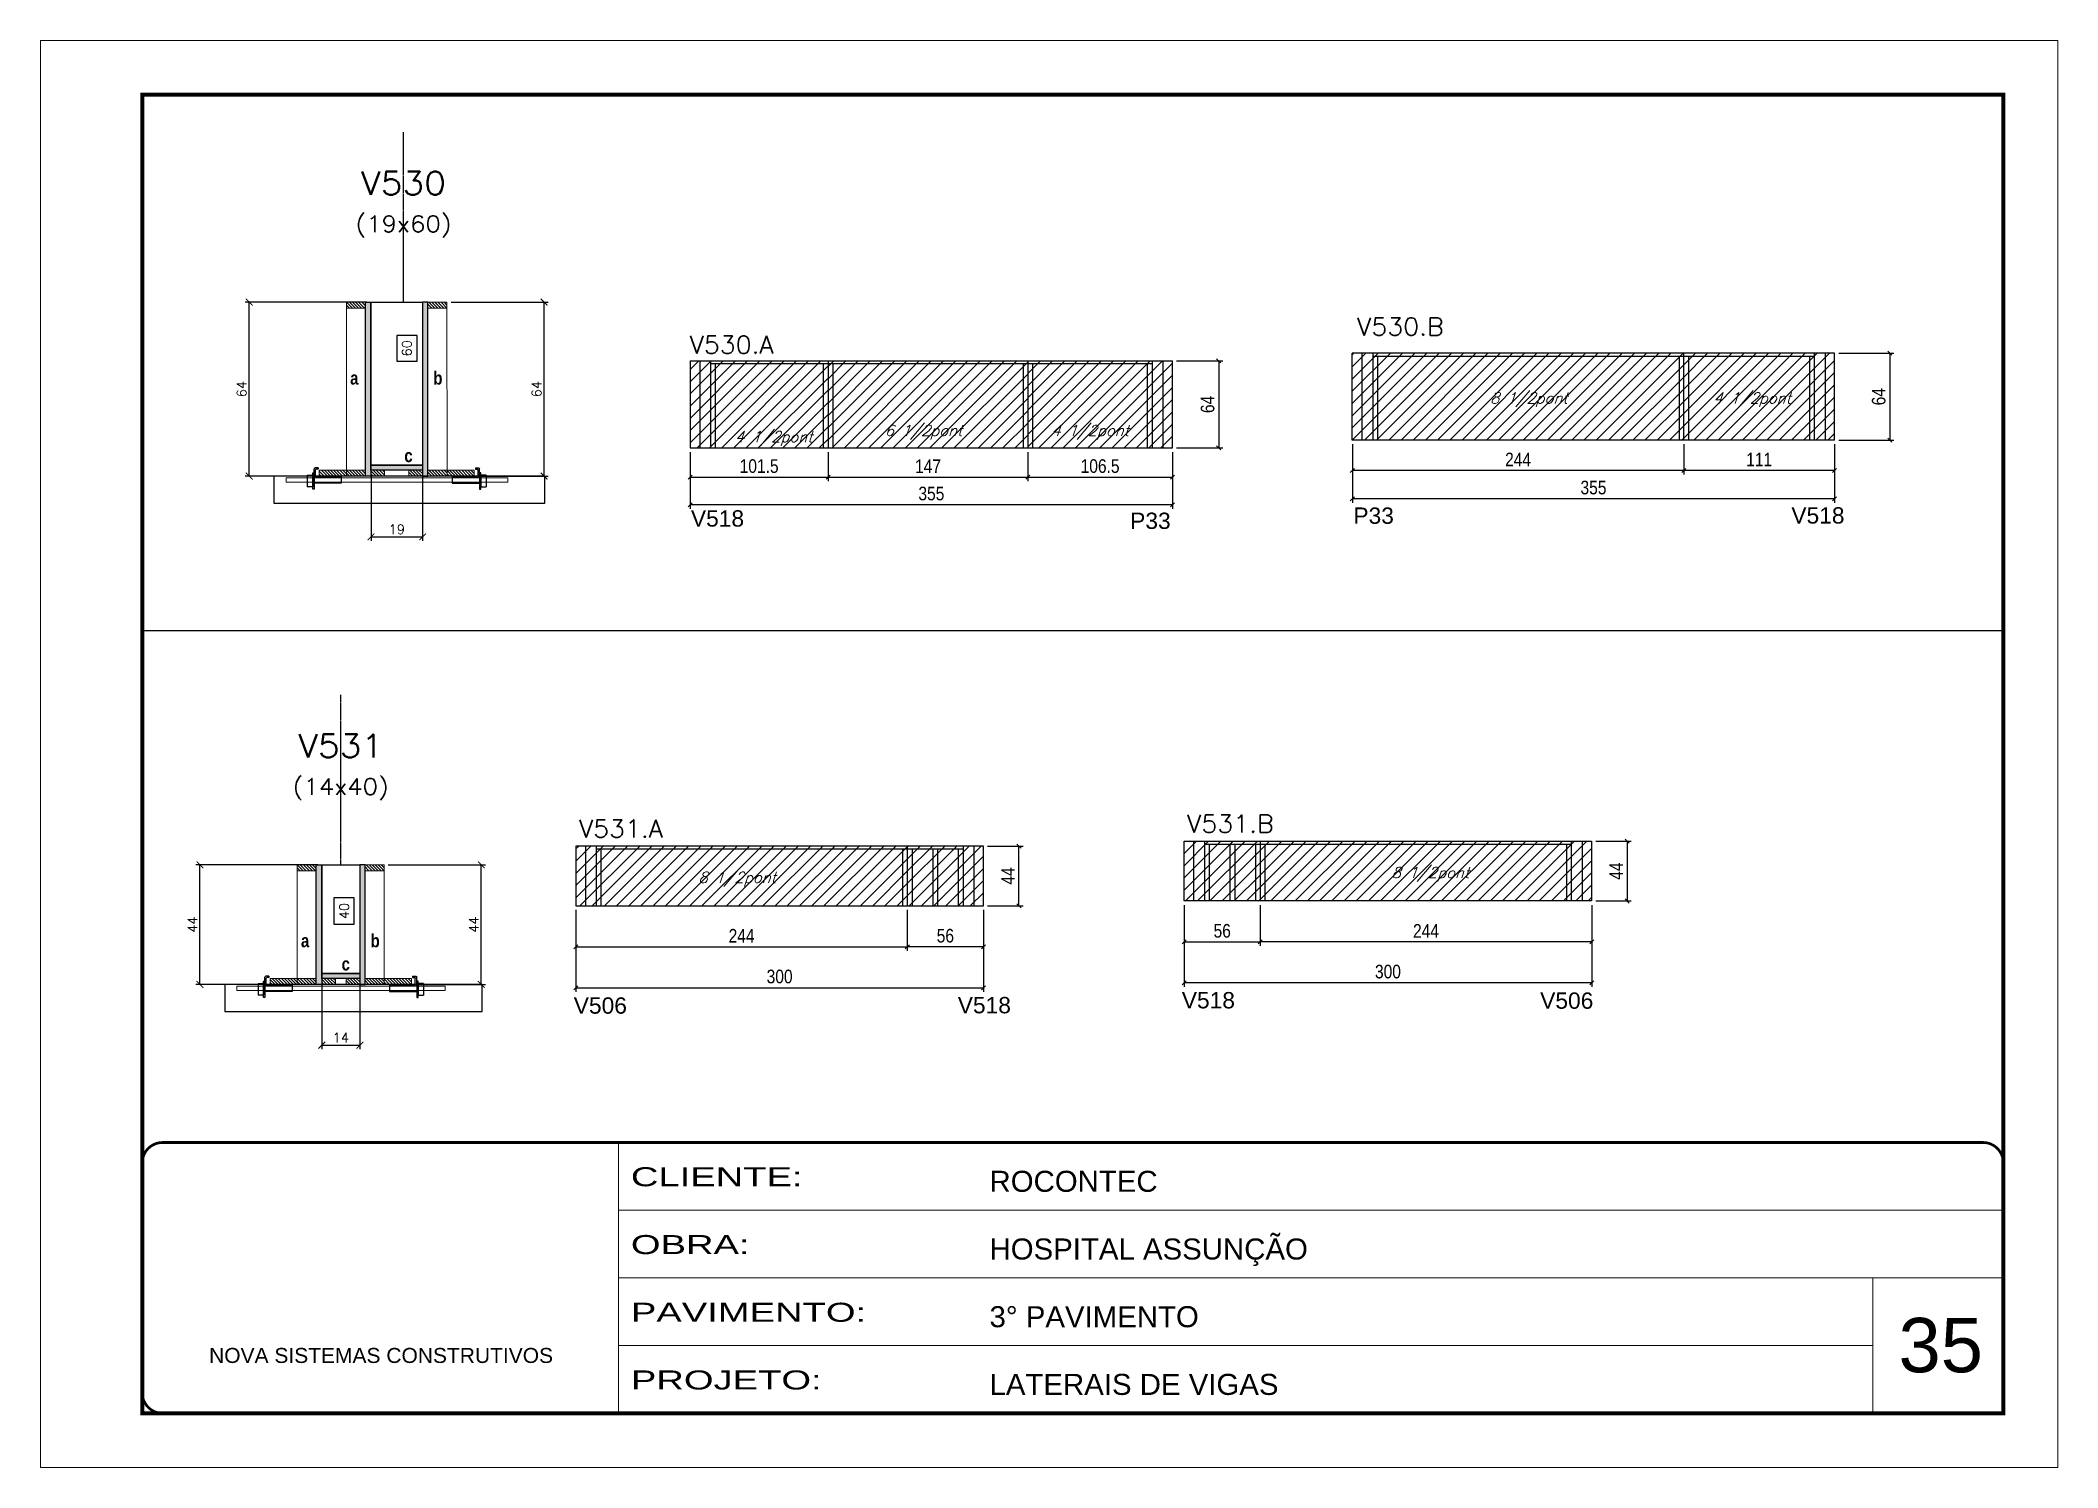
# Model space of a CAD drawing. Extents: x -21493 to -15213, y -12134 to 11887.
# Drawn here: x -18323 to -16838, y 1649 to 2699 of the extents above; entities that cross this region are included whole.
import ezdxf
from ezdxf.enums import TextEntityAlignment as Align

# ---------------------------------------------------------------- set-up
doc = ezdxf.new("R2010")
doc.units = 0
for name, pattern in [('CONTINUO', [0]), ('DASHED', [0.75, 0.5, -0.25]), ('HIDDEN', [0.375, 0.25, -0.125])]:
    doc.linetypes.add(name, pattern=pattern)
for name, color, linetype in [('5', 5, 'Continuous'), ('barrote', 251, 'Continuous'), ('COTA', 241, 'Continuous'), ('Cota Seção (2x)', 4, 'Continuous'), ('detalhes', 4, 'Continuous'), ('Painéis', 200, 'Continuous'), ('presilha', 1, 'Continuous'), ('Reaproveitamento', 251, 'Continuous'), ('SARR_2.2x7', 40, 'Continuous'), ('SARR_3.5x7', 81, 'Continuous'), ('texto', 7, 'Continuous'), ('Texto de Titulo', 7, 'Continuous'), ('Texto Qtd Sarr', 242, 'Continuous')]:
    doc.layers.add(name, color=color, linetype=linetype)
for name, color, linetype, lineweight in [('CARIMBO', 255, 'Continuous', 9), ('CONCRETO', 251, 'Continuous', 25), ('Folhas', 255, 'Continuous', 9), ('Hachura', 251, 'Continuous', 9), ('Madeira', 126, 'Continuous', 18), ('SARRAFO DE PRESSAO', 251, 'DASHED', 9), ('SCO-___-LAJ', 2, 'Continuous', 0), ('Texto Seção', 7, 'Continuous', 15)]:
    doc.layers.add(name, color=color, linetype=linetype, lineweight=lineweight)
doc.styles.add('ARIAL', font='arial.ttf')
doc.styles.add('COTA TECNICA', font='techl___.ttf', dxfattribs={"height": 10})
doc.styles.add('REGUA-120', font='ROMANS.shx', dxfattribs={"height": 15})
doc.styles.add('Romans', font='romans.shx')
doc.styles.get("Standard").update_dxf_attribs({"font": 'arial.ttf'})
doc.styles.add('TECNICA', font='techb___.ttf', dxfattribs={"height": 10})
doc.styles.add('Tecnologia', font='')
doc.styles.get('Tecnologia').set_extended_font_data('Forgotten Futurist')
doc.dimstyles.new('Cota Seção (2x)', dxfattribs={"dimtxt": 7, "dimasz": 5, "dimexe": 3, "dimexo": 3, "dimgap": 2, "dimtad": 3, "dimdec": 1, "dimlfac": 0.5, "dimzin": 12, "dimdsep": 46, "dimtxsty": 'Romans', "dimblk": 'ARCHTICK', "dimcen": 0, "dimclrd": 4, "dimclre": 4, "dimclrt": 1, "dimadec": 1, "dimazin": 3, "dimtfac": 1, "dimtdec": 1, "dimtmove": 0, "dimatfit": 3, "dimldrblk": 'OBLIQUE', "dimfxl": 1, "dimtolj": 1, "dimtzin": 12, "dimarcsym": 0})
doc.dimstyles.new('Cota Seção interna', dxfattribs={"dimtxt": 7, "dimasz": 6, "dimexe": 0.18, "dimexo": 2, "dimgap": -4, "dimtad": 3, "dimdec": 1, "dimlfac": 0.5, "dimzin": 12, "dimdsep": 46, "dimtxsty": 'Romans', "dimblk": 'ARCHTICK', "dimcen": 0.09, "dimse1": 1, "dimse2": 1, "dimsd1": 1, "dimsd2": 1, "dimclrd": 180, "dimclre": 5, "dimclrt": 1, "dimadec": 0, "dimazin": 3, "dimtfac": 1, "dimtdec": 1, "dimtofl": 0, "dimtmove": 0, "dimatfit": 3, "dimldrblk": 'ARCHTICK', "dimfxl": 1, "dimtolj": 1, "dimtzin": 0, "dimarcsym": 0})
doc.dimstyles.new('PAINEL', dxfattribs={"dimtxt": 10, "dimasz": 3, "dimexe": 3, "dimexo": 3, "dimgap": 3, "dimtad": 1, "dimdec": 1, "dimzin": 12, "dimdsep": 46, "dimtxsty": 'COTA TECNICA', "dimblk1": 'OBLIQUE', "dimblk2": 'OBLIQUE', "dimsah": 1, "dimcen": 0.9, "dimclrd": 4, "dimclre": 4, "dimclrt": 240, "dimadec": 1, "dimazin": 3, "dimtfac": 1, "dimtdec": 1, "dimtmove": 0, "dimatfit": 3, "dimfxl": 1, "dimtolj": 1, "dimtzin": 12, "dimarcsym": 0})
pattern_1 = [(315, (4830.3742, -6225.4944), (1.12253202, 1.12253202), [])]
pattern_2 = [(315, (4840.3742, -6225.4944), (1.12253202, 1.12253202), [])]
pattern_3 = [(45, (-160743.824, -28538.4914), (-4.49012806, 4.49012806), [])]
pattern_4 = [(45, (-160296.07, -28335.264), (-4.49012806, 4.49012806), [])]
pattern_5 = [(315, (4876.5747, -5851.544), (1.12253202, 1.12253202), [])]
pattern_6 = [(315, (4876.5747, -5925.144), (1.12253202, 1.12253202), [])]
pattern_7 = [(45, (-159465.4286, -27934.986), (-4.49012806, 4.49012806), [])]
pattern_8 = [(45, (-158367.8276, -28139.001), (-4.49012806, 4.49012806), [])]

msp = doc.modelspace()

# ---------------------------------------------------------------- texts
at = {"layer": '5', "linetype": 'Continuous'}
for s, rotation, p in [('V518', 0.00004, (-17844.51, 2340.92)), ('P33', 0.00004, (-17521.16, 2339.21)), ('P33', 359.99996, (-17356.84, 2342.98)), ('V518', 359.99996, (-17034.44, 2343.15)), ('V506', 0.00004, (-17930.75, 1982.58)), ('V518', 0.00004, (-17648.07, 1982.87)), ('V518', 359.99996, (-17483.15, 1986.5)), ('V506', 359.99996, (-17219.34, 1986.21))]:
    msp.add_text(s, height=12, rotation=rotation, dxfattribs=at).set_placement(p)
at = {"layer": 'CARIMBO', "style": 'ARIAL'}
msp.add_text('35', height=40, dxfattribs=at).set_placement((-16955.55, 1718.78))
at = {"layer": 'detalhes', "style": 'TECNICA'}
for s, p in [('a', (-18095.35, 2445.44)), ('b', (-18034.11, 2445.42)), ('c', (-18055.45, 2388.34)), ('a', (-18131.55, 2031.49)), ('b', (-18080.31, 2031.47)), ('c', (-18101.65, 2014.39))]:
    msp.add_text(s, height=9.6, dxfattribs=at).set_placement(p)
at = {"layer": 'texto', "color": 2, "char_height": 8, "attachment_point": 5, "style": 'Romans'}
for s, insert in [('{\\Q19;\\C256;8 1/2pont}', (-17227.66, 2434.25)), ('{\\Q19;\\C256;4 1/2pont}', (-17063.27, 2434.25)), ('{\\Q19;\\C256;4 1/2pont}', (-17783.57, 2405.77)), ('{\\Q19;\\C256;6 1/2pont}', (-17673.3, 2410.33)), ('{\\Q19;\\C256;4 1/2pont}', (-17550.59, 2410.33)), ('{\\Q19;\\C256;8 1/2pont}', (-17810.49, 2081.5)), ('{\\Q19;\\C256;8 1/2pont}', (-17300.16, 2085.13))]:
    msp.add_mtext(s, dxfattribs=dict(at, insert=insert))
at = {"layer": 'Texto Seção', "style": 'REGUA-120', "width": 1.05}
for s, p in [('V530.A', (-17845.51, 2468.21)), ('V530.B', (-17354.07, 2481.53)), ('V531.A', (-17926.98, 2112.23)), ('V531.B', (-17479.23, 2115.86))]:
    msp.add_text(s, height=13, dxfattribs=at).set_placement(p)

# ---------------------------------------------------------------- blocks, each defined once
blk = doc.blocks.new('_Oblique')
at = {"color": 0, "linetype": 'ByBlock', "lineweight": -2}
blk.add_line((-0.5, -0.5), (0.5, 0.5), dxfattribs=at)
blk = doc.blocks.new('*D400')
at = {"layer": 'COTA', "color": 4, "linetype": 'ByBlock', "lineweight": -2, "transparency": 16777216}
for p, q in [((-17929.2, 2058.9), (-17929.2, 1998.7)), ((-17629.2, 2058.9), (-17629.2, 1998.7)), ((-17929.2, 2001.7), (-17629.2, 2001.7))]:
    blk.add_line(p, q, dxfattribs=at)
at = {"layer": 'Defpoints', "color": 0, "linetype": 'ByBlock', "transparency": 16777216}
for p in [(-17929.2, 2061.9), (-17629.2, 2061.9), (-17629.2, 2001.7)]:
    blk.add_point(p, dxfattribs=at)
at = {"layer": 'COTA', "color": 4, "linetype": 'ByBlock', "lineweight": -2, "transparency": 16777216, "xscale": 3, "yscale": 3, "zscale": 3, "rotation": 180}
blk.add_blockref('_Oblique', (-17929.2, 2001.7), dxfattribs=at)
at = {"layer": 'COTA', "color": 4, "linetype": 'ByBlock', "lineweight": -2, "transparency": 16777216, "xscale": 3, "yscale": 3, "zscale": 3}
blk.add_blockref('_Oblique', (-17629.2, 2001.7), dxfattribs=at)
at = {"layer": 'COTA', "color": 240, "linetype": 'ByBlock', "transparency": 16777216, "insert": (-17779.2, 2009.9), "char_height": 10, "attachment_point": 5, "style": 'COTA TECNICA'}
blk.add_mtext('\\A1;300', dxfattribs=at)
blk = doc.blocks.new('*D401')
at = {"layer": 'COTA', "color": 4, "linetype": 'ByBlock', "lineweight": -2, "transparency": 16777216}
for p, q in [((-17929.2, 2058.9), (-17929.2, 2028.8)), ((-17685.2, 2058.9), (-17685.2, 2028.8)), ((-17929.2, 2031.8), (-17685.2, 2031.8))]:
    blk.add_line(p, q, dxfattribs=at)
at = {"layer": 'Defpoints', "color": 0, "linetype": 'ByBlock', "transparency": 16777216}
for p in [(-17929.2, 2061.9), (-17685.2, 2061.9), (-17685.2, 2031.8)]:
    blk.add_point(p, dxfattribs=at)
at = {"layer": 'COTA', "color": 4, "linetype": 'ByBlock', "lineweight": -2, "transparency": 16777216, "xscale": 3, "yscale": 3, "zscale": 3, "rotation": 180}
blk.add_blockref('_Oblique', (-17929.2, 2031.8), dxfattribs=at)
at = {"layer": 'COTA', "color": 4, "linetype": 'ByBlock', "lineweight": -2, "transparency": 16777216, "xscale": 3, "yscale": 3, "zscale": 3}
blk.add_blockref('_Oblique', (-17685.2, 2031.8), dxfattribs=at)
at = {"layer": 'COTA', "color": 240, "linetype": 'ByBlock', "transparency": 16777216, "insert": (-17807.2, 2039.9), "char_height": 10, "attachment_point": 5, "style": 'COTA TECNICA'}
blk.add_mtext('\\A1;244', dxfattribs=at)
blk = doc.blocks.new('*D402')
at = {"layer": 'COTA', "color": 4, "linetype": 'ByBlock', "lineweight": -2, "transparency": 16777216}
for p, q in [((-17685.2, 2058.9), (-17685.2, 2028.8)), ((-17629.2, 2058.9), (-17629.2, 2028.8)), ((-17629.2, 2031.8), (-17685.2, 2031.8))]:
    blk.add_line(p, q, dxfattribs=at)
at = {"layer": 'Defpoints', "color": 0, "linetype": 'ByBlock', "transparency": 16777216}
for p in [(-17685.2, 2061.9), (-17629.2, 2061.9), (-17685.2, 2031.8)]:
    blk.add_point(p, dxfattribs=at)
at = {"layer": 'COTA', "color": 4, "linetype": 'ByBlock', "lineweight": -2, "transparency": 16777216, "xscale": 3, "yscale": 3, "zscale": 3, "rotation": 180}
blk.add_blockref('_Oblique', (-17685.2, 2031.8), dxfattribs=at)
at = {"layer": 'COTA', "color": 4, "linetype": 'ByBlock', "lineweight": -2, "transparency": 16777216, "xscale": 3, "yscale": 3, "zscale": 3}
blk.add_blockref('_Oblique', (-17629.2, 2031.8), dxfattribs=at)
at = {"layer": 'COTA', "color": 240, "linetype": 'ByBlock', "transparency": 16777216, "insert": (-17657.2, 2039.9), "char_height": 10, "attachment_point": 5, "style": 'COTA TECNICA'}
blk.add_mtext('\\A1;56', dxfattribs=at)
blk = doc.blocks.new('*D403')
at = {"layer": 'COTA', "color": 4, "linetype": 'ByBlock', "lineweight": -2, "transparency": 16777216}
for p, q in [((-17626.2, 2105.9), (-17600, 2105.9)), ((-17603, 2061.9), (-17603, 2105.9)), ((-17626.2, 2061.9), (-17600, 2061.9))]:
    blk.add_line(p, q, dxfattribs=at)
at = {"layer": 'Defpoints', "color": 0, "linetype": 'ByBlock', "transparency": 16777216}
for p in [(-17629.2, 2105.9), (-17603, 2105.9), (-17629.2, 2061.9)]:
    blk.add_point(p, dxfattribs=at)
at = {"layer": 'COTA', "color": 4, "linetype": 'ByBlock', "lineweight": -2, "transparency": 16777216, "xscale": 3, "yscale": 3, "zscale": 3}
for p, rotation in [((-17603, 2105.9), 90), ((-17603, 2061.9), 270)]:
    blk.add_blockref('_Oblique', p, dxfattribs=dict(at, rotation=rotation))
at = {"layer": 'COTA', "color": 240, "linetype": 'ByBlock', "transparency": 16777216, "insert": (-17611.1, 2083.9), "char_height": 10, "attachment_point": 5, "rotation": 90, "style": 'COTA TECNICA'}
blk.add_mtext('\\A1;44', dxfattribs=at)
blk = doc.blocks.new('*D404')
at = {"layer": 'COTA', "color": 4, "linetype": 'ByBlock', "lineweight": -2, "transparency": 16777216}
for p, q in [((-17481.4, 2062.5), (-17481.4, 2002.3)), ((-17181.4, 2062.5), (-17181.4, 2002.3)), ((-17181.4, 2005.3), (-17481.4, 2005.3))]:
    blk.add_line(p, q, dxfattribs=at)
at = {"layer": 'Defpoints', "color": 0, "linetype": 'ByBlock', "transparency": 16777216}
for p in [(-17481.4, 2065.5), (-17181.4, 2065.5), (-17481.4, 2005.3)]:
    blk.add_point(p, dxfattribs=at)
at = {"layer": 'COTA', "color": 4, "linetype": 'ByBlock', "lineweight": -2, "transparency": 16777216, "xscale": 3, "yscale": 3, "zscale": 3, "rotation": 180}
blk.add_blockref('_Oblique', (-17481.4, 2005.3), dxfattribs=at)
at = {"layer": 'COTA', "color": 4, "linetype": 'ByBlock', "lineweight": -2, "transparency": 16777216, "xscale": 3, "yscale": 3, "zscale": 3}
blk.add_blockref('_Oblique', (-17181.4, 2005.3), dxfattribs=at)
at = {"layer": 'COTA', "color": 240, "linetype": 'ByBlock', "transparency": 16777216, "insert": (-17331.4, 2013.5), "char_height": 10, "attachment_point": 5, "style": 'COTA TECNICA'}
blk.add_mtext('\\A1;300', dxfattribs=at)
blk = doc.blocks.new('*D405')
at = {"layer": 'COTA', "color": 4, "linetype": 'ByBlock', "lineweight": -2, "transparency": 16777216}
for p, q in [((-17425.4, 2062.5), (-17425.4, 2032.4)), ((-17181.4, 2062.5), (-17181.4, 2032.4)), ((-17181.4, 2035.4), (-17425.4, 2035.4))]:
    blk.add_line(p, q, dxfattribs=at)
at = {"layer": 'Defpoints', "color": 0, "linetype": 'ByBlock', "transparency": 16777216}
for p in [(-17425.4, 2065.5), (-17181.4, 2065.5), (-17425.4, 2035.4)]:
    blk.add_point(p, dxfattribs=at)
at = {"layer": 'COTA', "color": 4, "linetype": 'ByBlock', "lineweight": -2, "transparency": 16777216, "xscale": 3, "yscale": 3, "zscale": 3, "rotation": 180}
blk.add_blockref('_Oblique', (-17425.4, 2035.4), dxfattribs=at)
at = {"layer": 'COTA', "color": 4, "linetype": 'ByBlock', "lineweight": -2, "transparency": 16777216, "xscale": 3, "yscale": 3, "zscale": 3}
blk.add_blockref('_Oblique', (-17181.4, 2035.4), dxfattribs=at)
at = {"layer": 'COTA', "color": 240, "linetype": 'ByBlock', "transparency": 16777216, "insert": (-17303.4, 2043.5), "char_height": 10, "attachment_point": 5, "style": 'COTA TECNICA'}
blk.add_mtext('\\A1;244', dxfattribs=at)
blk = doc.blocks.new('*D406')
at = {"layer": 'COTA', "color": 4, "linetype": 'ByBlock', "lineweight": -2, "transparency": 16777216}
for p, q in [((-17481.4, 2062.5), (-17481.4, 2032.4)), ((-17425.4, 2062.5), (-17425.4, 2032.4)), ((-17481.4, 2035.4), (-17425.4, 2035.4))]:
    blk.add_line(p, q, dxfattribs=at)
at = {"layer": 'Defpoints', "color": 0, "linetype": 'ByBlock', "transparency": 16777216}
for p in [(-17481.4, 2065.5), (-17425.4, 2065.5), (-17425.4, 2035.4)]:
    blk.add_point(p, dxfattribs=at)
at = {"layer": 'COTA', "color": 4, "linetype": 'ByBlock', "lineweight": -2, "transparency": 16777216, "xscale": 3, "yscale": 3, "zscale": 3, "rotation": 180}
blk.add_blockref('_Oblique', (-17481.4, 2035.4), dxfattribs=at)
at = {"layer": 'COTA', "color": 4, "linetype": 'ByBlock', "lineweight": -2, "transparency": 16777216, "xscale": 3, "yscale": 3, "zscale": 3}
blk.add_blockref('_Oblique', (-17425.4, 2035.4), dxfattribs=at)
at = {"layer": 'COTA', "color": 240, "linetype": 'ByBlock', "transparency": 16777216, "insert": (-17453.4, 2043.5), "char_height": 10, "attachment_point": 5, "style": 'COTA TECNICA'}
blk.add_mtext('\\A1;56', dxfattribs=at)
blk = doc.blocks.new('*D407')
at = {"layer": 'COTA', "color": 4, "linetype": 'ByBlock', "lineweight": -2, "transparency": 16777216}
for p, q in [((-17178.4, 2109.5), (-17152.3, 2109.5)), ((-17155.3, 2109.5), (-17155.3, 2065.5)), ((-17178.4, 2065.5), (-17152.3, 2065.5))]:
    blk.add_line(p, q, dxfattribs=at)
at = {"layer": 'Defpoints', "color": 0, "linetype": 'ByBlock', "transparency": 16777216}
for p in [(-17181.4, 2109.5), (-17181.4, 2065.5), (-17155.3, 2065.5)]:
    blk.add_point(p, dxfattribs=at)
at = {"layer": 'COTA', "color": 4, "linetype": 'ByBlock', "lineweight": -2, "transparency": 16777216, "xscale": 3, "yscale": 3, "zscale": 3}
for p, rotation in [((-17155.3, 2109.5), 90), ((-17155.3, 2065.5), 270)]:
    blk.add_blockref('_Oblique', p, dxfattribs=dict(at, rotation=rotation))
at = {"layer": 'COTA', "color": 240, "linetype": 'ByBlock', "transparency": 16777216, "insert": (-17163.4, 2087.5), "char_height": 10, "attachment_point": 5, "rotation": 90, "style": 'COTA TECNICA'}
blk.add_mtext('\\A1;44', dxfattribs=at)
blk = doc.blocks.new('_ArchTick')
at = {"color": 0, "linetype": 'ByBlock', "const_width": 0.15}
blk.add_lwpolyline([(-0.5, -0.5), (0.5, 0.5)], dxfattribs=at)
blk = doc.blocks.new('*D408')
at = {"layer": 'COTA', "color": 4, "lineweight": -2, "transparency": 16777216}
for p, q in [((-18119.2, 2092.1), (-18208.9, 2092.1)), ((-18205.9, 2004.1), (-18205.9, 2092.1)), ((-18157.2, 2004.1), (-18208.9, 2004.1))]:
    blk.add_line(p, q, dxfattribs=at)
at = {"layer": 'Defpoints', "color": 0, "transparency": 16777216}
for p in [(-18205.9, 2092.1), (-18116.2, 2092.1), (-18154.2, 2004.1)]:
    blk.add_point(p, dxfattribs=at)
at = {"layer": 'COTA', "color": 4, "lineweight": -2, "transparency": 16777216, "xscale": 5, "yscale": 5, "zscale": 5}
for p, rotation in [((-18205.9, 2092.1), 90), ((-18205.9, 2004.1), 270)]:
    blk.add_blockref('_ArchTick', p, dxfattribs=dict(at, rotation=rotation))
at = {"layer": 'COTA', "color": 1, "transparency": 16777216, "insert": (-18211.4, 2048.1), "char_height": 7, "attachment_point": 5, "rotation": 90, "style": 'Romans'}
blk.add_mtext('\\A1;44', dxfattribs=at)
blk = doc.blocks.new('*D409')
at = {"layer": 'COTA', "color": 4, "lineweight": -2, "transparency": 16777216}
for p, q in [((-18067.3, 2092.1), (-17995.8, 2092.1)), ((-17998.8, 2004.1), (-17998.8, 2092.1)), ((-18047.2, 2004.1), (-17995.8, 2004.1))]:
    blk.add_line(p, q, dxfattribs=at)
at = {"layer": 'Defpoints', "color": 0, "transparency": 16777216}
for p in [(-18070.3, 2092.1), (-17998.8, 2092.1), (-18050.2, 2004.1)]:
    blk.add_point(p, dxfattribs=at)
at = {"layer": 'COTA', "color": 4, "lineweight": -2, "transparency": 16777216, "xscale": 5, "yscale": 5, "zscale": 5}
for p, rotation in [((-17998.8, 2092.1), 90), ((-17998.8, 2004.1), 270)]:
    blk.add_blockref('_ArchTick', p, dxfattribs=dict(at, rotation=rotation))
at = {"layer": 'COTA', "color": 1, "transparency": 16777216, "insert": (-18004.3, 2048.1), "char_height": 7, "attachment_point": 5, "rotation": 90, "style": 'Romans'}
blk.add_mtext('\\A1;44', dxfattribs=at)
blk = doc.blocks.new('*D410')
at = {"layer": 'Cota Seção (2x)', "color": 180, "lineweight": -2, "transparency": 16777216}
for p, q in [((-18092.3, 2067.8), (-18107.3, 2067.8)), ((-18107.3, 2067.8), (-18107.3, 2048.5)), ((-18092.3, 2048.5), (-18092.3, 2067.8)), ((-18107.3, 2048.5), (-18092.3, 2048.5))]:
    blk.add_line(p, q, dxfattribs=at)
at = {"layer": 'Defpoints', "color": 0, "transparency": 16777216}
for p in [(-18088.3, 2092.1), (-18088.3, 2092.1), (-18088.2, 2012.1)]:
    blk.add_point(p, dxfattribs=at)
at = {"layer": 'Cota Seção (2x)', "color": 1, "transparency": 16777216, "insert": (-18099.8, 2058.1), "char_height": 7, "attachment_point": 5, "rotation": 90, "style": 'Romans'}
blk.add_mtext('\\A1;40', dxfattribs=at)
blk = doc.blocks.new('titulo1')
at = {"layer": 'Defpoints', "color": 252, "linetype": 'HIDDEN', "ltscale": 2}
blk.add_line((0, 0), (0, 125), dxfattribs=at)
at = {"layer": 'Defpoints', "style": 'Romans', "oblique": 15}
blk.add_attdef('FOLHA', text='', height=10, dxfattribs=at).set_placement((0, 15.6), align=Align.MIDDLE_CENTER)
at = {"layer": 'Texto Qtd Sarr', "color": 3, "style": 'Romans', "oblique": 15}
for tag, height, p in [('TITULO', 17, (0, 71.4)), ('SEÇÃO', 12, (0, 41.5))]:
    blk.add_attdef(tag, text='', height=height, dxfattribs=at).set_placement(p, align=Align.MIDDLE_CENTER)
blk = doc.blocks.new('PRESILHA METÁLICA 1')
at = {"layer": 'presilha'}
for p, q in [((0, 13), (6, 13)), ((0, 13), (0, 0)), ((6, 0), (0, 0)), ((6, 15.5), (7.5, 15.5)), ((6, -2.5), (6, 15.5)), ((6, 13), (6, 0)), ((7.5, 10.6), (7.5, 19.9)), ((7.5, 15.5), (7.5, -2.5)), ((37.5, 4.1), (7.5, 4.1)), ((12, 21), (8.6, 21)), ((9, 11.6), (9, 18.9)), ((12, 19.5), (9.6, 19.5)), ((37.5, 11), (9.6, 11)), ((12, 21), (12, 19.5)), ((37.5, 11), (37.5, 4.1)), ((7.5, -2.5), (6, -2.5))]:
    blk.add_line(p, q, dxfattribs=at)
for centre, radius, start, end in [((8.6, 19.9), 1.14, 90, 180), ((9.6, 18.9), 0.57, 90, 180), ((9.6, 11.6), 0.57, 180, 270)]:
    blk.add_arc(centre, radius, start, end, dxfattribs=at)
blk = doc.blocks.new('*D411')
at = {"layer": 'COTA', "color": 4, "lineweight": -2, "transparency": 16777216}
for p, q in [((-18116.2, 2005.5), (-18116.2, 1956.4)), ((-18088.2, 2005.5), (-18088.2, 1956.4)), ((-18116.2, 1959.4), (-18088.2, 1959.4))]:
    blk.add_line(p, q, dxfattribs=at)
at = {"layer": 'Defpoints', "color": 0, "transparency": 16777216}
for p in [(-18116.2, 2008.5), (-18088.2, 2008.5), (-18088.2, 1959.4)]:
    blk.add_point(p, dxfattribs=at)
at = {"layer": 'COTA', "color": 4, "lineweight": -2, "transparency": 16777216, "xscale": 5, "yscale": 5, "zscale": 5, "rotation": 180}
blk.add_blockref('_ArchTick', (-18116.2, 1959.4), dxfattribs=at)
at = {"layer": 'COTA', "color": 4, "lineweight": -2, "transparency": 16777216, "xscale": 5, "yscale": 5, "zscale": 5}
blk.add_blockref('_ArchTick', (-18088.2, 1959.4), dxfattribs=at)
at = {"layer": 'COTA', "color": 1, "transparency": 16777216, "insert": (-18102.2, 1964.9), "char_height": 7, "attachment_point": 5, "style": 'Romans'}
blk.add_mtext('\\A1;14', dxfattribs=at)
blk = doc.blocks.new('*D1206')
at = {"layer": 'COTA', "color": 4, "linetype": 'ByBlock', "lineweight": -2, "transparency": 16777216}
for p, q in [((-17487, 2462.8), (-17453, 2462.8)), ((-17456, 2462.8), (-17456, 2398.8)), ((-17487, 2398.8), (-17453, 2398.8))]:
    blk.add_line(p, q, dxfattribs=at)
at = {"layer": 'Defpoints', "color": 0, "linetype": 'ByBlock', "transparency": 16777216}
for p in [(-17490, 2462.8), (-17490, 2398.8), (-17456, 2398.8)]:
    blk.add_point(p, dxfattribs=at)
at = {"layer": 'COTA', "color": 4, "linetype": 'ByBlock', "lineweight": -2, "transparency": 16777216, "xscale": 3, "yscale": 3, "zscale": 3}
for p, rotation in [((-17456, 2462.8), 90), ((-17456, 2398.8), 270)]:
    blk.add_blockref('_Oblique', p, dxfattribs=dict(at, rotation=rotation))
at = {"layer": 'COTA', "color": 240, "linetype": 'ByBlock', "transparency": 16777216, "insert": (-17464.1, 2430.8), "char_height": 10, "attachment_point": 5, "rotation": 90, "style": 'COTA TECNICA'}
blk.add_mtext('\\A1;64', dxfattribs=at)
blk = doc.blocks.new('*D1207')
at = {"layer": 'COTA', "color": 4, "linetype": 'ByBlock', "lineweight": -2, "transparency": 16777216}
for p, q in [((-17113.6, 2401.5), (-17113.6, 2379.2)), ((-17002.6, 2401.5), (-17002.6, 2379.2)), ((-17002.6, 2382.2), (-17113.6, 2382.2))]:
    blk.add_line(p, q, dxfattribs=at)
at = {"layer": 'Defpoints', "color": 0, "linetype": 'ByBlock', "transparency": 16777216}
for p in [(-17113.6, 2404.5), (-17002.6, 2404.5), (-17113.6, 2382.2)]:
    blk.add_point(p, dxfattribs=at)
at = {"layer": 'COTA', "color": 4, "linetype": 'ByBlock', "lineweight": -2, "transparency": 16777216, "xscale": 3, "yscale": 3, "zscale": 3, "rotation": 180}
blk.add_blockref('_Oblique', (-17113.6, 2382.2), dxfattribs=at)
at = {"layer": 'COTA', "color": 4, "linetype": 'ByBlock', "lineweight": -2, "transparency": 16777216, "xscale": 3, "yscale": 3, "zscale": 3}
blk.add_blockref('_Oblique', (-17002.6, 2382.2), dxfattribs=at)
at = {"layer": 'COTA', "color": 240, "linetype": 'ByBlock', "transparency": 16777216, "insert": (-17058.1, 2390.3), "char_height": 10, "attachment_point": 5, "style": 'COTA TECNICA'}
blk.add_mtext('\\A1;111', dxfattribs=at)
blk = doc.blocks.new('*D1208')
at = {"layer": 'COTA', "color": 4, "linetype": 'ByBlock', "lineweight": -2, "transparency": 16777216}
for p, q in [((-17357.6, 2401.5), (-17357.6, 2379.2)), ((-17113.6, 2401.5), (-17113.6, 2379.2)), ((-17113.6, 2382.2), (-17357.6, 2382.2))]:
    blk.add_line(p, q, dxfattribs=at)
at = {"layer": 'Defpoints', "color": 0, "linetype": 'ByBlock', "transparency": 16777216}
for p in [(-17357.6, 2404.5), (-17113.6, 2404.5), (-17357.6, 2382.2)]:
    blk.add_point(p, dxfattribs=at)
at = {"layer": 'COTA', "color": 4, "linetype": 'ByBlock', "lineweight": -2, "transparency": 16777216, "xscale": 3, "yscale": 3, "zscale": 3, "rotation": 180}
blk.add_blockref('_Oblique', (-17357.6, 2382.2), dxfattribs=at)
at = {"layer": 'COTA', "color": 4, "linetype": 'ByBlock', "lineweight": -2, "transparency": 16777216, "xscale": 3, "yscale": 3, "zscale": 3}
blk.add_blockref('_Oblique', (-17113.6, 2382.2), dxfattribs=at)
at = {"layer": 'COTA', "color": 240, "linetype": 'ByBlock', "transparency": 16777216, "insert": (-17235.6, 2390.3), "char_height": 10, "attachment_point": 5, "style": 'COTA TECNICA'}
blk.add_mtext('\\A1;244', dxfattribs=at)
blk = doc.blocks.new('*D1209')
at = {"layer": 'COTA', "color": 4, "linetype": 'ByBlock', "lineweight": -2, "transparency": 16777216}
for p, q in [((-16999.6, 2468.5), (-16959, 2468.5)), ((-16962, 2468.5), (-16962, 2404.5)), ((-16999.6, 2404.5), (-16959, 2404.5))]:
    blk.add_line(p, q, dxfattribs=at)
at = {"layer": 'Defpoints', "color": 0, "linetype": 'ByBlock', "transparency": 16777216}
for p in [(-17002.6, 2468.5), (-17002.6, 2404.5), (-16962, 2404.5)]:
    blk.add_point(p, dxfattribs=at)
at = {"layer": 'COTA', "color": 4, "linetype": 'ByBlock', "lineweight": -2, "transparency": 16777216, "xscale": 3, "yscale": 3, "zscale": 3}
for p, rotation in [((-16962, 2468.5), 90), ((-16962, 2404.5), 270)]:
    blk.add_blockref('_Oblique', p, dxfattribs=dict(at, rotation=rotation))
at = {"layer": 'COTA', "color": 240, "linetype": 'ByBlock', "transparency": 16777216, "insert": (-16970.1, 2436.5), "char_height": 10, "attachment_point": 5, "rotation": 90, "style": 'COTA TECNICA'}
blk.add_mtext('\\A1;64', dxfattribs=at)
blk = doc.blocks.new('*D1210')
at = {"layer": 'COTA', "color": 4, "lineweight": -2, "transparency": 16777216}
for p, q in [((-18083, 2506.1), (-18172.7, 2506.1)), ((-18169.7, 2378.1), (-18169.7, 2506.1)), ((-18121, 2378.1), (-18172.7, 2378.1))]:
    blk.add_line(p, q, dxfattribs=at)
at = {"layer": 'Defpoints', "color": 0, "transparency": 16777216}
for p in [(-18169.7, 2506.1), (-18080, 2506.1), (-18118, 2378.1)]:
    blk.add_point(p, dxfattribs=at)
at = {"layer": 'COTA', "color": 4, "lineweight": -2, "transparency": 16777216, "xscale": 5, "yscale": 5, "zscale": 5}
for p, rotation in [((-18169.7, 2506.1), 90), ((-18169.7, 2378.1), 270)]:
    blk.add_blockref('_ArchTick', p, dxfattribs=dict(at, rotation=rotation))
at = {"layer": 'COTA', "color": 1, "transparency": 16777216, "insert": (-18175.2, 2442.1), "char_height": 7, "attachment_point": 5, "rotation": 90, "style": 'Romans'}
blk.add_mtext('\\A1;64', dxfattribs=at)
blk = doc.blocks.new('*D1211')
at = {"layer": 'COTA', "color": 4, "lineweight": -2, "transparency": 16777216}
for p, q in [((-18021.1, 2506.1), (-17949.6, 2506.1)), ((-17952.6, 2378.1), (-17952.6, 2506.1)), ((-18001, 2378.1), (-17949.6, 2378.1))]:
    blk.add_line(p, q, dxfattribs=at)
at = {"layer": 'Defpoints', "color": 0, "transparency": 16777216}
for p in [(-18024.1, 2506.1), (-17952.6, 2506.1), (-18004, 2378.1)]:
    blk.add_point(p, dxfattribs=at)
at = {"layer": 'COTA', "color": 4, "lineweight": -2, "transparency": 16777216, "xscale": 5, "yscale": 5, "zscale": 5}
for p, rotation in [((-17952.6, 2506.1), 90), ((-17952.6, 2378.1), 270)]:
    blk.add_blockref('_ArchTick', p, dxfattribs=dict(at, rotation=rotation))
at = {"layer": 'COTA', "color": 1, "transparency": 16777216, "insert": (-17958.1, 2442.1), "char_height": 7, "attachment_point": 5, "rotation": 90, "style": 'Romans'}
blk.add_mtext('\\A1;64', dxfattribs=at)
blk = doc.blocks.new('*D1212')
at = {"layer": 'Cota Seção (2x)', "color": 180, "lineweight": -2, "transparency": 16777216}
for p, q in [((-18046.1, 2481.6), (-18061.1, 2481.6)), ((-18061.1, 2481.6), (-18061.1, 2462.6)), ((-18046.1, 2462.6), (-18046.1, 2481.6)), ((-18061.1, 2462.6), (-18046.1, 2462.6))]:
    blk.add_line(p, q, dxfattribs=at)
at = {"layer": 'Defpoints', "color": 0, "transparency": 16777216}
for p in [(-18042.1, 2506.1), (-18042.1, 2506.1), (-18042, 2386.1)]:
    blk.add_point(p, dxfattribs=at)
at = {"layer": 'Cota Seção (2x)', "color": 1, "transparency": 16777216, "insert": (-18053.6, 2472.1), "char_height": 7, "attachment_point": 5, "rotation": 90, "style": 'Romans'}
blk.add_mtext('\\A1;60', dxfattribs=at)
blk = doc.blocks.new('*D1219')
at = {"layer": 'COTA', "color": 4, "lineweight": -2, "transparency": 16777216}
for p, q in [((-18080, 2379.5), (-18080, 2330.4)), ((-18042, 2379.5), (-18042, 2330.4)), ((-18080, 2333.4), (-18042, 2333.4))]:
    blk.add_line(p, q, dxfattribs=at)
at = {"layer": 'Defpoints', "color": 0, "transparency": 16777216}
for p in [(-18080, 2382.5), (-18042, 2382.5), (-18042, 2333.4)]:
    blk.add_point(p, dxfattribs=at)
at = {"layer": 'COTA', "color": 4, "lineweight": -2, "transparency": 16777216, "xscale": 5, "yscale": 5, "zscale": 5, "rotation": 180}
blk.add_blockref('_ArchTick', (-18080, 2333.4), dxfattribs=at)
at = {"layer": 'COTA', "color": 4, "lineweight": -2, "transparency": 16777216, "xscale": 5, "yscale": 5, "zscale": 5}
blk.add_blockref('_ArchTick', (-18042, 2333.4), dxfattribs=at)
at = {"layer": 'COTA', "color": 1, "transparency": 16777216, "insert": (-18061, 2338.9), "char_height": 7, "attachment_point": 5, "style": 'Romans'}
blk.add_mtext('\\A1;19', dxfattribs=at)
blk = doc.blocks.new('*D1441')
at = {"layer": 'COTA', "color": 4, "lineweight": -2, "ltscale": 25, "transparency": 16777216}
for p, q in [((-17845, 2395.8), (-17845, 2374.3)), ((-17743.5, 2395.8), (-17743.5, 2374.3)), ((-17845, 2377.3), (-17743.5, 2377.3))]:
    blk.add_line(p, q, dxfattribs=at)
at = {"layer": 'Defpoints', "color": 0, "ltscale": 25, "transparency": 16777216}
for p in [(-17845, 2398.8), (-17743.5, 2398.8), (-17743.5, 2377.3)]:
    blk.add_point(p, dxfattribs=at)
at = {"layer": 'COTA', "color": 4, "lineweight": -2, "ltscale": 25, "transparency": 16777216, "xscale": 3, "yscale": 3, "zscale": 3, "rotation": 180}
blk.add_blockref('_Oblique', (-17845, 2377.3), dxfattribs=at)
at = {"layer": 'COTA', "color": 4, "lineweight": -2, "ltscale": 25, "transparency": 16777216, "xscale": 3, "yscale": 3, "zscale": 3}
blk.add_blockref('_Oblique', (-17743.5, 2377.3), dxfattribs=at)
at = {"layer": 'COTA', "color": 240, "ltscale": 25, "transparency": 16777216, "insert": (-17794.3, 2385.4), "char_height": 10, "attachment_point": 5, "style": 'COTA TECNICA'}
blk.add_mtext('\\A1;101.5', dxfattribs=at)
blk = doc.blocks.new('*D1442')
at = {"layer": 'COTA', "color": 4, "lineweight": -2, "ltscale": 25, "transparency": 16777216}
for p, q in [((-17743.5, 2395.8), (-17743.5, 2374.3)), ((-17596.5, 2395.8), (-17596.5, 2374.3)), ((-17743.5, 2377.3), (-17596.5, 2377.3))]:
    blk.add_line(p, q, dxfattribs=at)
at = {"layer": 'Defpoints', "color": 0, "ltscale": 25, "transparency": 16777216}
for p in [(-17743.5, 2398.8), (-17596.5, 2398.8), (-17596.5, 2377.3)]:
    blk.add_point(p, dxfattribs=at)
at = {"layer": 'COTA', "color": 4, "lineweight": -2, "ltscale": 25, "transparency": 16777216, "xscale": 3, "yscale": 3, "zscale": 3, "rotation": 180}
blk.add_blockref('_Oblique', (-17743.5, 2377.3), dxfattribs=at)
at = {"layer": 'COTA', "color": 4, "lineweight": -2, "ltscale": 25, "transparency": 16777216, "xscale": 3, "yscale": 3, "zscale": 3}
blk.add_blockref('_Oblique', (-17596.5, 2377.3), dxfattribs=at)
at = {"layer": 'COTA', "color": 240, "ltscale": 25, "transparency": 16777216, "insert": (-17670, 2385.3), "char_height": 10, "attachment_point": 5, "style": 'COTA TECNICA'}
blk.add_mtext('\\A1;147', dxfattribs=at)
blk = doc.blocks.new('*D1443')
at = {"layer": 'COTA', "color": 4, "lineweight": -2, "ltscale": 25, "transparency": 16777216}
for p, q in [((-17596.5, 2395.8), (-17596.5, 2374.3)), ((-17490, 2395.8), (-17490, 2374.3)), ((-17596.5, 2377.3), (-17490, 2377.3))]:
    blk.add_line(p, q, dxfattribs=at)
at = {"layer": 'Defpoints', "color": 0, "ltscale": 25, "transparency": 16777216}
for p in [(-17596.5, 2398.8), (-17490, 2398.8), (-17490, 2377.3)]:
    blk.add_point(p, dxfattribs=at)
at = {"layer": 'COTA', "color": 4, "lineweight": -2, "ltscale": 25, "transparency": 16777216, "xscale": 3, "yscale": 3, "zscale": 3, "rotation": 180}
blk.add_blockref('_Oblique', (-17596.5, 2377.3), dxfattribs=at)
at = {"layer": 'COTA', "color": 4, "lineweight": -2, "ltscale": 25, "transparency": 16777216, "xscale": 3, "yscale": 3, "zscale": 3}
blk.add_blockref('_Oblique', (-17490, 2377.3), dxfattribs=at)
at = {"layer": 'COTA', "color": 240, "ltscale": 25, "transparency": 16777216, "insert": (-17543.3, 2385.4), "char_height": 10, "attachment_point": 5, "style": 'COTA TECNICA'}
blk.add_mtext('\\A1;106.5', dxfattribs=at)
blk = doc.blocks.new('*D1444')
at = {"layer": 'COTA', "color": 4, "lineweight": -2, "ltscale": 25, "transparency": 16777216}
for p, q in [((-17845, 2395.8), (-17845, 2354)), ((-17490, 2395.8), (-17490, 2354)), ((-17490, 2357), (-17845, 2357))]:
    blk.add_line(p, q, dxfattribs=at)
at = {"layer": 'Defpoints', "color": 0, "ltscale": 25, "transparency": 16777216}
for p in [(-17845, 2398.8), (-17490, 2398.8), (-17845, 2357)]:
    blk.add_point(p, dxfattribs=at)
at = {"layer": 'COTA', "color": 4, "lineweight": -2, "ltscale": 25, "transparency": 16777216, "xscale": 3, "yscale": 3, "zscale": 3, "rotation": 180}
blk.add_blockref('_Oblique', (-17845, 2357), dxfattribs=at)
at = {"layer": 'COTA', "color": 4, "lineweight": -2, "ltscale": 25, "transparency": 16777216, "xscale": 3, "yscale": 3, "zscale": 3}
blk.add_blockref('_Oblique', (-17490, 2357), dxfattribs=at)
at = {"layer": 'COTA', "color": 240, "ltscale": 25, "transparency": 16777216, "insert": (-17667.5, 2365.2), "char_height": 10, "attachment_point": 5, "style": 'COTA TECNICA'}
blk.add_mtext('\\A1;355', dxfattribs=at)
blk = doc.blocks.new('*D1445')
at = {"layer": 'COTA', "color": 4, "lineweight": -2, "ltscale": 25, "transparency": 16777216}
for p, q in [((-17357.6, 2401.5), (-17357.6, 2358.4)), ((-17002.6, 2401.5), (-17002.6, 2358.4)), ((-17002.6, 2361.4), (-17357.6, 2361.4))]:
    blk.add_line(p, q, dxfattribs=at)
at = {"layer": 'Defpoints', "color": 0, "ltscale": 25, "transparency": 16777216}
for p in [(-17357.6, 2404.5), (-17002.6, 2404.5), (-17357.6, 2361.4)]:
    blk.add_point(p, dxfattribs=at)
at = {"layer": 'COTA', "color": 4, "lineweight": -2, "ltscale": 25, "transparency": 16777216, "xscale": 3, "yscale": 3, "zscale": 3, "rotation": 180}
blk.add_blockref('_Oblique', (-17357.6, 2361.4), dxfattribs=at)
at = {"layer": 'COTA', "color": 4, "lineweight": -2, "ltscale": 25, "transparency": 16777216, "xscale": 3, "yscale": 3, "zscale": 3}
blk.add_blockref('_Oblique', (-17002.6, 2361.4), dxfattribs=at)
at = {"layer": 'COTA', "color": 240, "ltscale": 25, "transparency": 16777216, "insert": (-17180.1, 2369.6), "char_height": 10, "attachment_point": 5, "style": 'COTA TECNICA'}
blk.add_mtext('\\A1;355', dxfattribs=at)
blk = doc.blocks.new('9999999999')
at = {"color": 30, "linetype": 'CONTINUO'}
for p, q in [((98564.6, 34230.2), (98564.6, 34429.4)), ((98564.6, 34379.6), (99584, 34379.6)), ((98564.6, 34329.8), (99488, 34329.8)), ((99584, 34329.8), (99488, 34329.8)), ((99488, 34329.8), (99488, 34230.2)), ((98564.6, 34280), (99488, 34280))]:
    blk.add_line(p, q, dxfattribs=at)
at = {"color": 30, "linetype": 'CONTINUO', "const_width": 2}
blk.add_lwpolyline([(99584, 34230.2), (99584, 34414.4, 0.414214), (99569, 34429.4), (98229, 34429.4, 0.414214), (98214, 34414.4), (98214, 34245.2, 0.414214), (98229, 34230.2), (99584, 34230.2)], format="xyb", dxfattribs=at)
at = {"layer": 'Folhas'}
blk.add_lwpolyline([(98139, 34190.2), (99624, 34190.2), (99624, 35240.2), (98139, 35240.2)], close=True, dxfattribs=at)
at = {"layer": 'Folhas', "color": 30, "const_width": 3}
blk.add_lwpolyline([(98214, 34230.2), (99584, 34230.2), (99584, 35200.2), (98214, 35200.2)], close=True, dxfattribs=at)
at = {"color": 7, "linetype": 'Continuous', "ltscale": 5, "style": 'ARIAL'}
for s, height, p in [('ROCONTEC', 15.48, (98837.7, 34393.1)), ('HOSPITAL ASSUNÇÃO', 15.483, (98837.7, 34343.3)), ('3° PAVIMENTO', 15.483, (98837.7, 34293.5)), ('NOVA SISTEMAS CONSTRUTIVOS', 11.059, (98263.2, 34267.2)), ('LATERAIS DE VIGAS', 15.483, (98837.7, 34243.7))]:
    blk.add_text(s, height=height, dxfattribs=at).set_placement(p)
at = {"layer": 'Folhas', "color": 7, "style": 'Tecnologia', "width": 1.5}
for s, p in [('CLIENTE:', (98573.7, 34397.2)), ('OBRA:', (98573.7, 34347.3)), ('PAVIMENTO:', (98573.7, 34297.5)), ('PROJETO:', (98573.7, 34247.7))]:
    blk.add_text(s, height=14, dxfattribs=at).set_placement(p)

# ---------------------------------------------------------------- dimensions: what is measured, and where the dimension line sits
at = {"layer": 'COTA'}
for base, p1, p2, picture, middle in [((-18169.69, 2506.1), (-18118.05, 2378.1), (-18080.05, 2506.1), '*D1210', (-18175.19, 2442.1)), ((-17952.57, 2506.1), (-18004.05, 2378.1), (-18024.06, 2506.1), '*D1211', (-17958.07, 2442.1)), ((-18205.9, 2092.15), (-18154.25, 2004.15), (-18116.25, 2092.15), '*D408', (-18211.4, 2048.15)), ((-17998.77, 2092.15), (-18050.25, 2004.15), (-18070.26, 2092.15), '*D409', (-18004.27, 2048.15))]:
    dim = msp.add_linear_dim(base=base, p1=p1, p2=p2, angle=90, dimstyle='Cota Seção (2x)', dxfattribs=at)
    dim.commit()
    dim.dimension.update_dxf_attribs({"geometry": picture, "text_midpoint": middle})
at = {"layer": 'COTA', "linetype": 'ByBlock'}
for p1, p2, distance, picture, middle in [((-17002.63, 2468.47), (-17002.63, 2404.47), 40.63, '*D1209', (-16970.11, 2436.47)), ((-17490.03, 2462.85), (-17490.03, 2398.85), 34, '*D1206', (-17464.14, 2430.85)), ((-17113.63, 2404.47), (-17357.63, 2404.47), 22.27, '*D1208', (-17235.63, 2390.28)), ((-17002.63, 2404.47), (-17113.63, 2404.47), 22.27, '*D1207', (-17058.13, 2390.26)), ((-17181.45, 2109.49), (-17181.45, 2065.49), 26.15, '*D407', (-17163.37, 2087.49)), ((-17629.2, 2061.86), (-17629.2, 2105.86), -26.15, '*D403', (-17611.12, 2083.86)), ((-17181.45, 2065.49), (-17481.45, 2065.49), 60.19, '*D404', (-17331.45, 2013.52)), ((-17481.45, 2065.49), (-17425.45, 2065.49), -30.07, '*D406', (-17453.45, 2043.53)), ((-17181.45, 2065.49), (-17425.45, 2065.49), 30.07, '*D405', (-17303.45, 2043.5)), ((-17929.2, 2061.86), (-17629.2, 2061.86), -60.19, '*D400', (-17779.2, 2009.89)), ((-17929.2, 2061.86), (-17685.2, 2061.86), -30.07, '*D401', (-17807.2, 2039.86)), ((-17629.2, 2061.86), (-17685.2, 2061.86), 30.07, '*D402', (-17657.2, 2039.9))]:
    dim = msp.add_aligned_dim(p1=p1, p2=p2, distance=distance, dimstyle='PAINEL', dxfattribs=at)
    dim.commit()
    dim.dimension.update_dxf_attribs({"geometry": picture, "text_midpoint": middle})
at = {"layer": 'COTA', "ltscale": 25}
for base, p1, p2, picture, middle in [((-17743.53, 2377.25), (-17845.03, 2398.85), (-17743.53, 2398.85), '*D1441', (-17794.28, 2385.36)), ((-17845.03, 2357.01), (-17490.03, 2398.85), (-17845.03, 2398.85), '*D1444', (-17667.53, 2365.23)), ((-17357.63, 2361.36), (-17002.63, 2404.47), (-17357.63, 2404.47), '*D1445', (-17180.13, 2369.58))]:
    dim = msp.add_linear_dim(base=base, p1=p1, p2=p2, dimstyle='PAINEL', dxfattribs=at)
    dim.commit()
    dim.dimension.update_dxf_attribs({"geometry": picture, "text_midpoint": middle})
for base, p1, p2, picture, middle in [((-17596.53, 2377.25), (-17743.53, 2398.85), (-17596.53, 2398.85), '*D1442', (-17670.03, 2385.32)), ((-17490.03, 2377.25), (-17596.53, 2398.85), (-17490.03, 2398.85), '*D1443', (-17543.28, 2385.36))]:
    dim = msp.add_linear_dim(base=base, p1=p1, p2=p2, dimstyle='PAINEL', override={"dimtmove": 1}, dxfattribs=at)
    dim.commit()
    dim.dimension.update_dxf_attribs({"geometry": picture, "text_midpoint": middle})
at = {"layer": 'COTA'}
for base, p1, p2, picture, middle in [((-18042.05, 2333.37), (-18080.05, 2382.5), (-18042.05, 2382.5), '*D1219', (-18061.05, 2338.87)), ((-18088.25, 1959.42), (-18116.25, 2008.55), (-18088.25, 2008.55), '*D411', (-18102.25, 1964.92))]:
    dim = msp.add_linear_dim(base=base, p1=p1, p2=p2, dimstyle='Cota Seção (2x)', dxfattribs=at)
    dim.commit()
    dim.dimension.update_dxf_attribs({"geometry": picture, "text_midpoint": middle})
at = {"layer": 'Cota Seção (2x)'}
for base, p1, p2, picture, middle in [((-18042.05, 2506.1), (-18042.05, 2386.1), (-18042.06, 2506.1), '*D1212', (-18042.05, 2472.1)), ((-18088.25, 2092.15), (-18088.25, 2012.15), (-18088.26, 2092.15), '*D410', (-18088.25, 2058.15))]:
    dim = msp.add_linear_dim(base=base, p1=p1, p2=p2, angle=90, dimstyle='Cota Seção interna', dxfattribs=at)
    dim.commit()
    dim.dimension.update_dxf_attribs({"geometry": picture, "text_midpoint": middle, "dimtype": 160})

# ---------------------------------------------------------------- hatches: boundary and pattern name
at = {"layer": 'Hachura'}
h = msp.add_hatch(dxfattribs=at)
h.set_pattern_fill('ANSI31', color=256, scale=0.5, angle=270, style=0)
h.set_pattern_definition([(315, (4876.5747, -5801.544), (1.12253202, 1.12253202), [])])
h.paths.add_polyline_path([(-18084.05, 2501.7), (-18084.05, 2506.1), (-18098.05, 2506.1), (-18098.05, 2501.7)])
h = msp.add_hatch(color=256, dxfattribs=at)
h.dxf.hatch_style = 1
h.paths.add_polyline_path([(-18084.05, 2506.1), (-18080.05, 2506.1), (-18080.05, 2378.1), (-18084.05, 2378.1)])
h = msp.add_hatch(color=256, dxfattribs=at)
h.dxf.hatch_style = 1
h.paths.add_polyline_path([(-18038.06, 2506.1), (-18042.06, 2506.1), (-18042.05, 2378.1), (-18038.05, 2378.1)])
h = msp.add_hatch(dxfattribs=at)
h.set_pattern_fill('ANSI31', color=256, scale=0.5, angle=270, style=0)
h.set_pattern_definition([(315, (4876.5843, -5801.544), (1.12253202, 1.12253202), [])])
h.paths.add_polyline_path([(-18038.06, 2501.7), (-18038.06, 2506.1), (-18024.06, 2506.1), (-18024.06, 2501.7)])
h = msp.add_hatch(dxfattribs=at)
h.set_pattern_fill('ANSI31', color=256, scale=0.5, angle=270, style=0)
h.set_pattern_definition(pattern_5)
h.paths.add_polyline_path([(-18118.05, 2378.1), (-18118.05, 2382.5), (-18098.05, 2382.5), (-18098.05, 2378.1)])
h = msp.add_hatch(dxfattribs=at)
h.set_pattern_fill('ANSI31', color=256, scale=0.5, angle=270, style=0)
h.set_pattern_definition(pattern_6)
h.paths.add_polyline_path([(-18084.05, 2378.1), (-18084.05, 2382.5), (-18098.05, 2382.5), (-18098.05, 2378.1)])
h = msp.add_hatch(color=256, dxfattribs=at)
h.dxf.hatch_style = 1
h.paths.add_polyline_path([(-18080.05, 2382.5), (-18080.05, 2386.1), (-18042.05, 2386.1), (-18042.05, 2382.5)])
h = msp.add_hatch(dxfattribs=at)
h.set_pattern_fill('ANSI31', color=256, scale=0.5, angle=270, style=0)
h.set_pattern_definition(pattern_5)
h.paths.add_polyline_path([(-18080.05, 2378.1), (-18080.05, 2382.5), (-18070.05, 2382.5), (-18070.05, 2378.1)])
h = msp.add_hatch(dxfattribs=at)
h.set_pattern_fill('ANSI31', color=256, scale=0.5, angle=270, style=0)
h.set_pattern_definition(pattern_5)
h.paths.add_polyline_path([(-18042.05, 2378.1), (-18042.05, 2382.5), (-18052.05, 2382.5), (-18052.05, 2378.1)])
h = msp.add_hatch(dxfattribs=at)
h.set_pattern_fill('ANSI31', color=256, scale=0.5, angle=270, style=0)
h.set_pattern_definition(pattern_6)
h.paths.add_polyline_path([(-18038.05, 2378.1), (-18038.05, 2382.5), (-18024.05, 2382.5), (-18024.05, 2378.1)])
h = msp.add_hatch(dxfattribs=at)
h.set_pattern_fill('ANSI31', color=256, scale=0.5, angle=270, style=0)
h.set_pattern_definition(pattern_5)
h.paths.add_polyline_path([(-18004.05, 2378.1), (-18004.05, 2382.5), (-18024.05, 2382.5), (-18024.05, 2378.1)])
h = msp.add_hatch(dxfattribs=at)
h.set_pattern_fill('ANSI31', color=256, scale=0.5, angle=270, style=0)
h.set_pattern_definition([(315, (4840.3742, -6215.4944), (1.12253202, 1.12253202), [])])
h.paths.add_polyline_path([(-18120.25, 2087.75), (-18120.25, 2092.15), (-18134.25, 2092.15), (-18134.25, 2087.75)])
h = msp.add_hatch(color=256, dxfattribs=at)
h.dxf.hatch_style = 1
h.paths.add_polyline_path([(-18120.25, 2092.15), (-18116.25, 2092.15), (-18116.25, 2004.15), (-18120.25, 2004.15)])
h = msp.add_hatch(color=256, dxfattribs=at)
h.dxf.hatch_style = 1
h.paths.add_polyline_path([(-18084.26, 2092.15), (-18088.26, 2092.15), (-18088.25, 2004.15), (-18084.25, 2004.15)])
h = msp.add_hatch(dxfattribs=at)
h.set_pattern_fill('ANSI31', color=256, scale=0.5, angle=270, style=0)
h.set_pattern_definition([(315, (4830.3838, -6215.4944), (1.12253202, 1.12253202), [])])
h.paths.add_polyline_path([(-18084.26, 2087.75), (-18084.26, 2092.15), (-18070.26, 2092.15), (-18070.26, 2087.75)])
h = msp.add_hatch(dxfattribs=at)
h.set_pattern_fill('ANSI31', color=256, scale=0.5, angle=270, style=0)
h.set_pattern_definition(pattern_2)
h.paths.add_polyline_path([(-18154.25, 2004.15), (-18154.25, 2008.55), (-18134.25, 2008.55), (-18134.25, 2004.15)])
h = msp.add_hatch(dxfattribs=at)
h.set_pattern_fill('ANSI31', color=256, scale=0.5, angle=270, style=0)
h.set_pattern_definition([(315, (4840.3742, -6299.0944), (1.12253202, 1.12253202), [])])
h.paths.add_polyline_path([(-18120.25, 2004.15), (-18120.25, 2008.55), (-18134.25, 2008.55), (-18134.25, 2004.15)])
h = msp.add_hatch(color=256, dxfattribs=at)
h.dxf.hatch_style = 1
h.paths.add_polyline_path([(-18116.25, 2008.55), (-18116.25, 2012.15), (-18088.25, 2012.15), (-18088.25, 2008.55)])
h = msp.add_hatch(dxfattribs=at)
h.set_pattern_fill('ANSI31', color=256, scale=0.5, angle=270, style=0)
h.set_pattern_definition(pattern_2)
h.paths.add_polyline_path([(-18116.25, 2004.15), (-18116.25, 2008.55), (-18106.25, 2008.55), (-18106.25, 2004.15)])
h = msp.add_hatch(dxfattribs=at)
h.set_pattern_fill('ANSI31', color=256, scale=0.5, angle=270, style=0)
h.set_pattern_definition(pattern_1)
h.paths.add_polyline_path([(-18088.25, 2004.15), (-18088.25, 2008.55), (-18098.25, 2008.55), (-18098.25, 2004.15)])
h = msp.add_hatch(dxfattribs=at)
h.set_pattern_fill('ANSI31', color=256, scale=0.5, angle=270, style=0)
h.set_pattern_definition([(315, (4830.3742, -6299.0944), (1.12253202, 1.12253202), [])])
h.paths.add_polyline_path([(-18084.25, 2004.15), (-18084.25, 2008.55), (-18070.25, 2008.55), (-18070.25, 2004.15)])
h = msp.add_hatch(dxfattribs=at)
h.set_pattern_fill('ANSI31', color=256, scale=0.5, angle=270, style=0)
h.set_pattern_definition(pattern_1)
h.paths.add_polyline_path([(-18050.25, 2004.15), (-18050.25, 2008.55), (-18070.25, 2008.55), (-18070.25, 2004.15)])
at = {"layer": 'Reaproveitamento', "linetype": 'ByBlock'}
h = msp.add_hatch(dxfattribs=at)
h.set_pattern_fill('ANSI31', color=256, scale=2)
h.set_pattern_definition(pattern_7)
h.paths.add_polyline_path([(-17113.63, 2468.47), (-17357.63, 2468.47), (-17357.63, 2404.47), (-17113.63, 2404.47)])
h.paths.add_polyline_path([(-17264.03, 2426.26), (-17196.41, 2426.26), (-17190.91, 2442.24), (-17258.53, 2442.24)], flags=24)
h = msp.add_hatch(dxfattribs=at)
h.set_pattern_fill('ANSI31', color=256, scale=2)
h.set_pattern_definition(pattern_7)
h.paths.add_polyline_path([(-17113.63, 2468.47), (-17113.63, 2404.47), (-17002.63, 2404.47), (-17002.63, 2468.47)])
h.paths.add_polyline_path([(-17099.83, 2426.26), (-17032.21, 2426.26), (-17026.71, 2442.24), (-17094.33, 2442.24)], flags=24)
h = msp.add_hatch(dxfattribs=at)
h.set_pattern_fill('ANSI31', color=256, scale=2)
h.set_pattern_definition(pattern_8)
h.paths.add_polyline_path([(-17845.03, 2462.85), (-17845.03, 2398.85), (-17743.53, 2398.85), (-17743.53, 2462.85)])
h.paths.add_polyline_path([(-17820.14, 2397.78), (-17752.52, 2397.78), (-17747.02, 2413.75), (-17814.64, 2413.75)], flags=9)
h = msp.add_hatch(dxfattribs=at)
h.set_pattern_fill('ANSI31', color=256, scale=2)
h.set_pattern_definition([(45, (-159939.3276, -21260.5806), (-4.49012806, 4.49012806), [])])
h.paths.add_polyline_path([(-17716.53, 2462.85), (-17743.53, 2462.85), (-17743.53, 2398.85), (-17596.53, 2398.85), (-17596.53, 2462.85), (-17623.53, 2462.85), (-17649.03, 2462.85)])
h.paths.add_polyline_path([(-17709.6, 2402.34), (-17642.36, 2402.34), (-17636.86, 2418.31), (-17704.1, 2418.31)], flags=24)
h = msp.add_hatch(dxfattribs=at)
h.set_pattern_fill('ANSI31', color=256, scale=2)
h.set_pattern_definition(pattern_8)
h.paths.add_polyline_path([(-17490.03, 2462.85), (-17596.53, 2462.85), (-17596.53, 2398.85), (-17490.03, 2398.85)])
h.paths.add_polyline_path([(-17587.16, 2402.34), (-17519.54, 2402.34), (-17514.04, 2418.31), (-17581.66, 2418.31)], flags=24)
h = msp.add_hatch(dxfattribs=at)
h.set_pattern_fill('ANSI31', color=256, scale=2)
h.set_pattern_definition(pattern_4)
h.paths.add_polyline_path([(-17481.45, 2109.49), (-17481.45, 2065.49), (-17425.45, 2065.49), (-17425.45, 2109.49)])
h = msp.add_hatch(dxfattribs=at)
h.set_pattern_fill('ANSI31', color=256, scale=2)
h.set_pattern_definition(pattern_4)
h.paths.add_polyline_path([(-17181.45, 2065.49), (-17181.45, 2109.49), (-17425.45, 2109.49), (-17425.45, 2065.49)])
h.paths.add_polyline_path([(-17336.53, 2077.14), (-17268.91, 2077.14), (-17263.41, 2093.12), (-17331.03, 2093.12)], flags=24)
h = msp.add_hatch(dxfattribs=at)
h.set_pattern_fill('ANSI31', color=256, scale=2)
h.set_pattern_definition(pattern_3)
h.paths.add_polyline_path([(-17685.2, 2061.86), (-17685.2, 2105.86), (-17929.2, 2105.86), (-17929.2, 2061.86)])
h.paths.add_polyline_path([(-17846.86, 2073.51), (-17779.24, 2073.51), (-17773.74, 2089.49), (-17841.36, 2089.49)], flags=24)
h = msp.add_hatch(dxfattribs=at)
h.set_pattern_fill('ANSI31', color=256, scale=2)
h.set_pattern_definition(pattern_3)
h.paths.add_polyline_path([(-17629.2, 2061.86), (-17629.2, 2105.86), (-17685.2, 2105.86), (-17685.2, 2061.86)])

# ---------------------------------------------------------------- linework, layer by layer
at = {"layer": 'barrote'}
for points in [[(-18151.5, 2358.1), (-17951.92, 2358.1), (-17951.92, 2378.1), (-18151.5, 2378.1)], [(-18187.7, 1984.15), (-17998.12, 1984.15), (-17998.12, 2004.15), (-18187.7, 2004.15)]]:
    msp.add_lwpolyline(points, close=True, dxfattribs=at)
at = {"layer": 'CONCRETO'}
for points in [[(-18080.05, 2506.1), (-18080.05, 2506.1), (-18080.05, 2506.1), (-18080.05, 2506.1), (-18042.05, 2506.1), (-18042.05, 2506.1), (-18042.05, 2506.1), (-18042.05, 2386.1), (-18080.05, 2386.1), (-18080.05, 2506.1)], [(-18116.25, 2092.15), (-18088.25, 2092.15), (-18088.25, 2012.15), (-18116.25, 2012.15), (-18116.25, 2092.15)]]:
    msp.add_lwpolyline(points, close=True, dxfattribs=at)
at = {"layer": 'COTA', "linetype": 'ByBlock'}
msp.add_line((-18248.41, 2264.58), (-16878.41, 2264.58), dxfattribs=at)
at = {"layer": 'Madeira'}
for points in [[(-18084.05, 2501.7), (-18084.05, 2506.1), (-18098.05, 2506.1), (-18098.05, 2501.7)], [(-18084.05, 2506.1), (-18098.05, 2506.1), (-18098.05, 2378.1), (-18084.05, 2378.1)], [(-18038.06, 2501.7), (-18038.06, 2506.1), (-18024.06, 2506.1), (-18024.06, 2501.7)], [(-18038.06, 2506.1), (-18024.06, 2506.1), (-18024.05, 2378.1), (-18038.05, 2378.1)], [(-18118.05, 2378.1), (-18118.05, 2382.5), (-18098.05, 2382.5), (-18098.05, 2378.1)], [(-18084.05, 2378.1), (-18084.05, 2382.5), (-18098.05, 2382.5), (-18098.05, 2378.1)], [(-18080.05, 2378.1), (-18080.05, 2382.5), (-18070.05, 2382.5), (-18070.05, 2378.1)], [(-18042.05, 2378.1), (-18042.05, 2382.5), (-18052.05, 2382.5), (-18052.05, 2378.1)], [(-18038.05, 2378.1), (-18038.05, 2382.5), (-18024.05, 2382.5), (-18024.05, 2378.1)], [(-18004.05, 2378.1), (-18004.05, 2382.5), (-18024.05, 2382.5), (-18024.05, 2378.1)], [(-18120.25, 2087.75), (-18120.25, 2092.15), (-18134.25, 2092.15), (-18134.25, 2087.75)], [(-18120.25, 2092.15), (-18134.25, 2092.15), (-18134.25, 2004.15), (-18120.25, 2004.15)], [(-18084.26, 2087.75), (-18084.26, 2092.15), (-18070.26, 2092.15), (-18070.26, 2087.75)], [(-18084.26, 2092.15), (-18070.26, 2092.15), (-18070.25, 2004.15), (-18084.25, 2004.15)], [(-18154.25, 2004.15), (-18154.25, 2008.55), (-18134.25, 2008.55), (-18134.25, 2004.15)], [(-18120.25, 2004.15), (-18120.25, 2008.55), (-18134.25, 2008.55), (-18134.25, 2004.15)], [(-18116.25, 2004.15), (-18116.25, 2008.55), (-18106.25, 2008.55), (-18106.25, 2004.15)], [(-18088.25, 2004.15), (-18088.25, 2008.55), (-18098.25, 2008.55), (-18098.25, 2004.15)], [(-18084.25, 2004.15), (-18084.25, 2008.55), (-18070.25, 2008.55), (-18070.25, 2004.15)], [(-18050.25, 2004.15), (-18050.25, 2008.55), (-18070.25, 2008.55), (-18070.25, 2004.15)]]:
    msp.add_lwpolyline(points, close=True, dxfattribs=at)
at = {"layer": 'Painéis', "linetype": 'ByBlock'}
for p, q in [((-17002.63, 2468.47), (-17357.63, 2468.47)), ((-17357.63, 2404.47), (-17357.63, 2468.47)), ((-17113.63, 2404.47), (-17113.63, 2468.47)), ((-17002.63, 2404.47), (-17002.63, 2468.47)), ((-17845.03, 2462.85), (-17743.53, 2462.85)), ((-17845.03, 2462.85), (-17845.03, 2398.85)), ((-17743.53, 2462.85), (-17716.53, 2462.85)), ((-17743.53, 2462.85), (-17743.53, 2398.85)), ((-17716.53, 2462.85), (-17649.03, 2462.85)), ((-17716.53, 2462.85), (-17716.53, 2462.85)), ((-17649.03, 2462.85), (-17623.53, 2462.85)), ((-17623.53, 2462.85), (-17596.53, 2462.85)), ((-17623.53, 2462.85), (-17623.53, 2462.85)), ((-17596.53, 2462.85), (-17490.03, 2462.85)), ((-17596.53, 2462.85), (-17596.53, 2398.85)), ((-17490.03, 2398.85), (-17490.03, 2462.85)), ((-17845.03, 2398.85), (-17490.03, 2398.85)), ((-17002.63, 2404.47), (-17357.63, 2404.47)), ((-17481.45, 2065.49), (-17481.45, 2109.49)), ((-17481.45, 2109.49), (-17181.45, 2109.49)), ((-17425.45, 2109.49), (-17425.45, 2065.49)), ((-17181.45, 2109.49), (-17181.45, 2065.49)), ((-17929.2, 2105.86), (-17929.2, 2061.86)), ((-17629.2, 2105.86), (-17929.2, 2105.86)), ((-17685.2, 2105.86), (-17685.2, 2061.86)), ((-17629.2, 2061.86), (-17629.2, 2105.86)), ((-17181.45, 2065.49), (-17481.45, 2065.49)), ((-17929.2, 2061.86), (-17629.2, 2061.86))]:
    msp.add_line(p, q, dxfattribs=at)
at = {"layer": 'Painéis'}
for points in [[(-18084.05, 2506.1), (-18080.05, 2506.1), (-18080.05, 2378.1), (-18084.05, 2378.1)], [(-18038.06, 2506.1), (-18042.06, 2506.1), (-18042.05, 2378.1), (-18038.05, 2378.1)], [(-18080.05, 2382.5), (-18080.05, 2386.1), (-18042.05, 2386.1), (-18042.05, 2382.5)], [(-18120.25, 2092.15), (-18116.25, 2092.15), (-18116.25, 2004.15), (-18120.25, 2004.15)], [(-18084.26, 2092.15), (-18088.26, 2092.15), (-18088.25, 2004.15), (-18084.25, 2004.15)], [(-18116.25, 2008.55), (-18116.25, 2012.15), (-18088.25, 2012.15), (-18088.25, 2008.55)]]:
    msp.add_lwpolyline(points, close=True, dxfattribs=at)
at = {"layer": 'SARR_2.2x7', "linetype": 'Continuous'}
for p, q in [((-17350.63, 2468.47), (-17350.63, 2404.47)), ((-17342.63, 2466.27), (-17113.63, 2466.27)), ((-17113.63, 2466.27), (-17017.63, 2466.27)), ((-17009.63, 2468.47), (-17009.63, 2404.47)), ((-17838.03, 2462.85), (-17838.03, 2398.85)), ((-17743.53, 2460.65), (-17830.03, 2460.65)), ((-17596.53, 2460.65), (-17743.53, 2460.65)), ((-17505.03, 2460.65), (-17596.53, 2460.65)), ((-17497.03, 2462.85), (-17497.03, 2398.85)), ((-17474.45, 2109.49), (-17474.45, 2065.49)), ((-17188.45, 2109.49), (-17188.45, 2065.49)), ((-17922.2, 2105.86), (-17922.2, 2061.86)), ((-17644.2, 2103.66), (-17914.2, 2103.66)), ((-17636.2, 2105.86), (-17636.2, 2061.86)), ((-17466.45, 2107.29), (-17196.45, 2107.29))]:
    msp.add_line(p, q, dxfattribs=at)
at = {"layer": 'SARR_3.5x7'}
for p, q in [((-17342.63, 2468.47), (-17342.63, 2404.47)), ((-17339.13, 2466.28), (-17339.13, 2404.47)), ((-17117.13, 2466.27), (-17117.13, 2404.47)), ((-17110.13, 2466.27), (-17110.13, 2404.47)), ((-17021.13, 2466.27), (-17021.13, 2404.47)), ((-17017.63, 2468.47), (-17017.63, 2404.47)), ((-17830.03, 2462.85), (-17830.03, 2398.85)), ((-17826.53, 2460.65), (-17826.53, 2398.85)), ((-17747.03, 2460.65), (-17747.03, 2398.85)), ((-17743.53, 2462.85), (-17743.53, 2398.85)), ((-17740.03, 2460.65), (-17740.03, 2398.85)), ((-17600.03, 2460.65), (-17600.03, 2398.85)), ((-17596.53, 2462.85), (-17596.53, 2398.85)), ((-17593.03, 2460.65), (-17593.03, 2398.85)), ((-17508.53, 2460.65), (-17508.53, 2398.85)), ((-17505.03, 2462.85), (-17505.03, 2398.85)), ((-17466.45, 2109.49), (-17466.45, 2065.49)), ((-17196.45, 2109.49), (-17196.45, 2065.49)), ((-17914.2, 2105.86), (-17914.2, 2061.86)), ((-17910.7, 2103.66), (-17910.7, 2061.86)), ((-17688.7, 2103.66), (-17688.7, 2061.86)), ((-17681.7, 2103.66), (-17681.7, 2061.86)), ((-17666.45, 2103.66), (-17666.45, 2061.86)), ((-17662.95, 2103.66), (-17662.95, 2061.86)), ((-17647.7, 2103.66), (-17647.7, 2061.86)), ((-17644.2, 2105.86), (-17644.2, 2061.86)), ((-17462.94, 2107.29), (-17462.95, 2065.49)), ((-17447.7, 2107.29), (-17447.7, 2065.49)), ((-17444.19, 2107.29), (-17444.2, 2065.49)), ((-17428.95, 2107.29), (-17428.95, 2065.49)), ((-17421.95, 2107.29), (-17421.95, 2065.49)), ((-17199.95, 2107.29), (-17199.95, 2065.49))]:
    msp.add_line(p, q, dxfattribs=at)
at = {"layer": 'SCO-___-LAJ', "color": 1}
for points in [[(-18142.5, 2376.77), (-17979.23, 2376.77), (-17979.23, 2373.57), (-18142.5, 2373.57)], [(-18178.7, 2002.82), (-18025.43, 2002.82), (-18025.43, 1999.62), (-18178.7, 1999.62)]]:
    msp.add_lwpolyline(points, close=True, dxfattribs=at)

# ---------------------------------------------------------------- block references
at = {"layer": 'presilha', "yscale": 0.6666666666666666, "zscale": 0.6666666666666666}
for p, xscale in [((-18126.91, 2370.13), 0.6666666666666666), ((-17995.18, 2370.13), -0.6666666666666666), ((-18163.11, 1996.18), 0.6666666666666666), ((-18041.38, 1996.18), -0.6666666666666666)]:
    msp.add_blockref('PRESILHA METÁLICA 1', p, dxfattribs=dict(at, xscale=xscale))
at = {"layer": 'SARRAFO DE PRESSAO', "color": 6, "linetype": 'ByBlock'}
msp.add_blockref('9999999999', (-116462.39, -32541.57), dxfattribs=at)
at = {"layer": 'Texto Seção'}
ref = msp.add_blockref('titulo1', (-18056.05, 2506.1), dxfattribs=at)
ref.add_attrib('TITULO', 'V530', dxfattribs={"layer": 'Texto de Titulo', "color": 7, "height": 17, "style": 'Romans', "width": 1.1}).set_placement((-18056.05, 2593.6), align=Align.MIDDLE_CENTER)
ref.add_attrib('SEÇÃO', '(19x60)', dxfattribs={"layer": 'Texto de Titulo', "color": 7, "height": 12, "style": 'Romans', "width": 1.1}).set_placement((-18056.05, 2563.6), align=Align.MIDDLE_CENTER)
ref = msp.add_blockref('titulo1', (-18102.25, 2092.15), dxfattribs=at)
ref.add_attrib('TITULO', 'V531', dxfattribs={"layer": 'Texto de Titulo', "color": 7, "height": 17, "style": 'Romans', "width": 1.1}).set_placement((-18102.25, 2179.65), align=Align.MIDDLE_CENTER)
ref.add_attrib('SEÇÃO', '(14x40)', dxfattribs={"layer": 'Texto de Titulo', "color": 7, "height": 12, "style": 'Romans', "width": 1.1}).set_placement((-18102.25, 2149.65), align=Align.MIDDLE_CENTER)

msp.set_redraw_order([(e.dxf.handle, doc.entitydb.next_handle()) for e in msp.query("TEXT MTEXT ATTDEF DIMENSION ARC_DIMENSION")])  # texts and dimensions are drawn at this point

doc.saveas('drawing.dxf')
